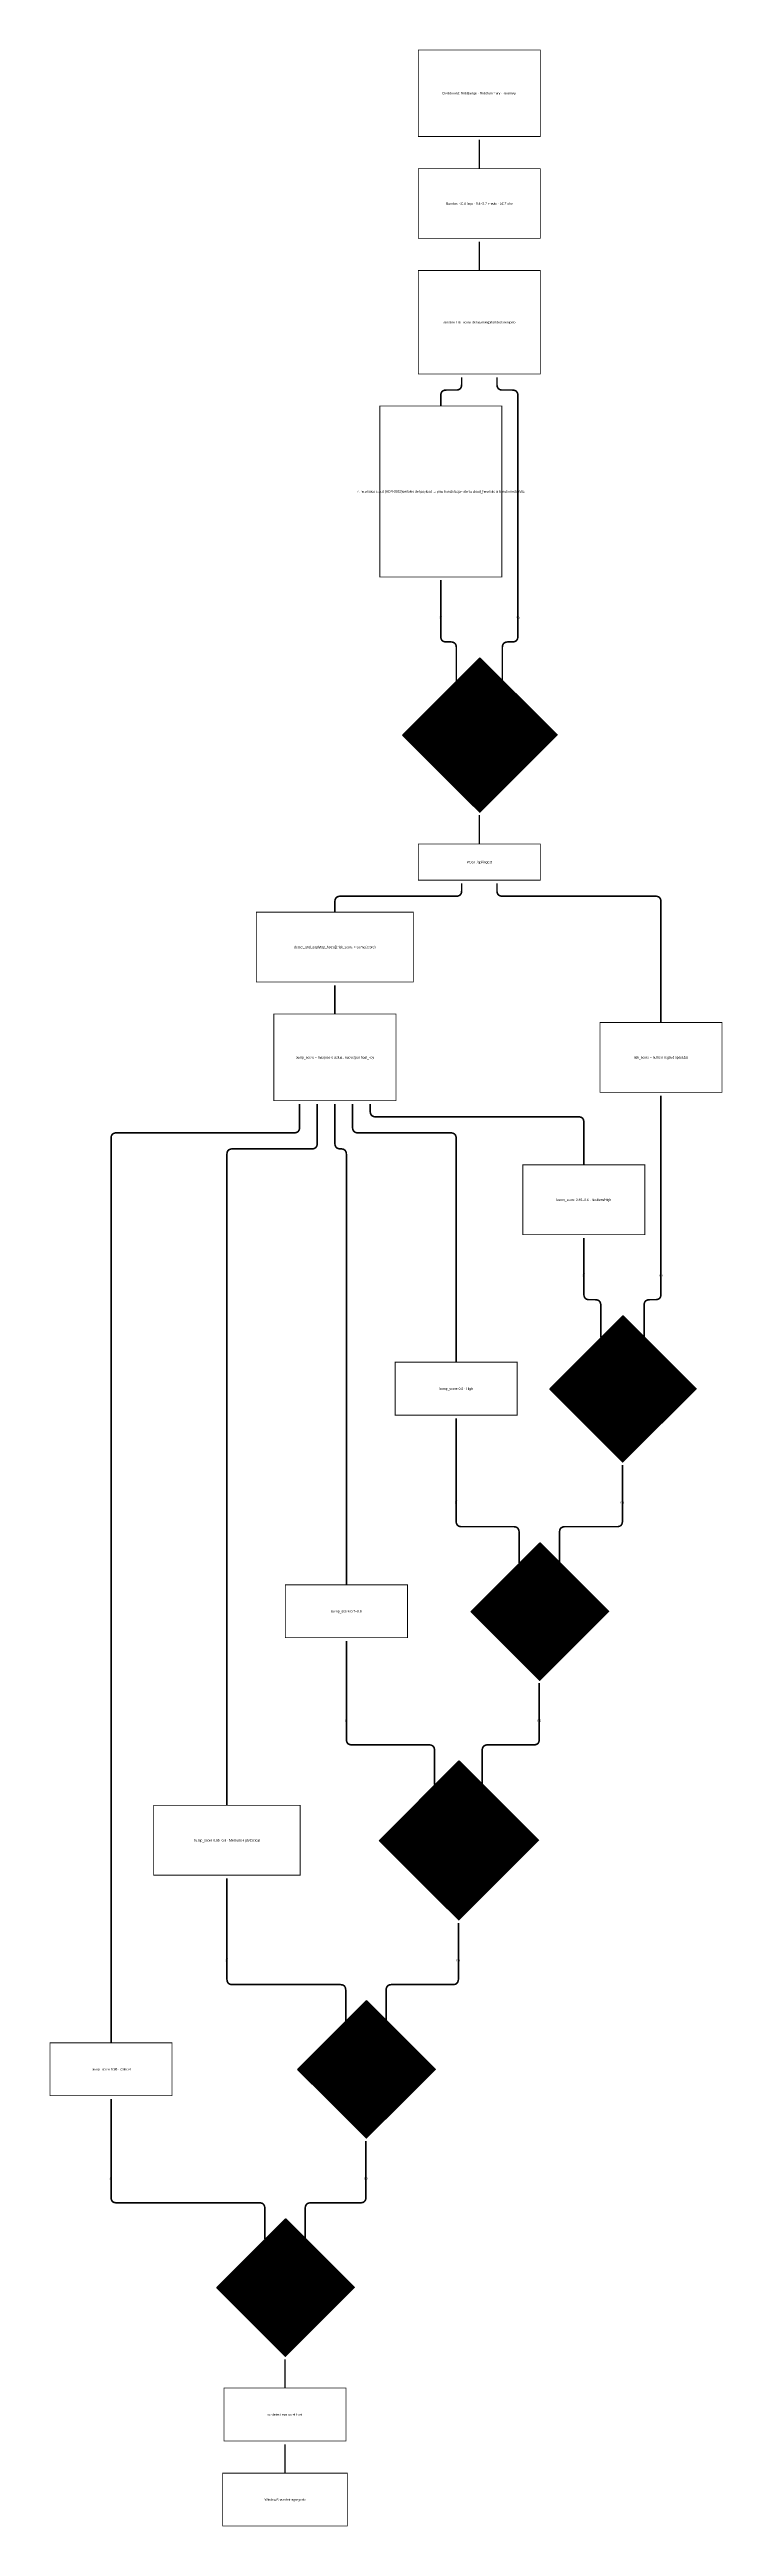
# Model space of a CAD drawing. Header units: metres. Extents: x 12 to 849, y 12 to 3099.
import ezdxf
from ezdxf.enums import TextEntityAlignment as Align

# ---------------------------------------------------------------- set-up
doc = ezdxf.new("R2010")
doc.units = ezdxf.units.M
doc.layers.add('GEOMETRY', color=7, linetype='Continuous')
doc.layers.add('TEXT', color=3, linetype='Continuous')

msp = doc.modelspace()

# ---------------------------------------------------------------- hatches: boundary and pattern name
at = {"layer": 'GEOMETRY', "true_color": 0xffffff}
h = msp.add_hatch(dxfattribs=at)
h.set_pattern_fill('SOLID')
h.paths.add_polyline_path([(547.1, 2340.9), (643.1, 2244.9), (547.1, 2148.9), (451.1, 2244.9), (547.1, 2340.9)])
h = msp.add_hatch(dxfattribs=at)
h.set_pattern_fill('SOLID')
h.paths.add_polyline_path([(725.2, 1520.9), (816.2, 1429.9), (725.2, 1338.9), (634.2, 1429.9), (725.2, 1520.9)])
h = msp.add_hatch(dxfattribs=at)
h.set_pattern_fill('SOLID')
h.paths.add_polyline_path([(621.7, 1237.9), (707.2, 1152.4), (621.7, 1066.9), (536.2, 1152.4), (621.7, 1237.9)])
h = msp.add_hatch(dxfattribs=at)
h.set_pattern_fill('SOLID')
h.paths.add_polyline_path([(521, 965.9), (619.9, 866.9), (521, 768), (422, 866.9), (521, 965.9)])
h = msp.add_hatch(dxfattribs=at)
h.set_pattern_fill('SOLID')
h.paths.add_polyline_path([(405.9, 667), (491.4, 581.5), (405.9, 496), (320.4, 581.5), (405.9, 667)])
h = msp.add_hatch(dxfattribs=at)
h.set_pattern_fill('SOLID')
h.paths.add_polyline_path([(305.1, 395), (390.6, 309.5), (305.1, 224), (219.6, 309.5), (305.1, 395)])

# ---------------------------------------------------------------- linework, layer by layer
at = {"layer": 'GEOMETRY', "true_color": 0x28253d}
for points, const_width in [([(470.6, 2990.9), (622.6, 2990.9), (622.6, 3098.9), (470.6, 3098.9), (470.6, 2990.9)], 1), ([(486.6, 3002.9), (486.6, 3002.9), (486.6, 3002.9), (486.6, 3002.9), (486.6, 3002.9)], 1), ([(470.6, 2863.9), (622.6, 2863.9), (622.6, 2950.9), (470.6, 2950.9), (470.6, 2863.9)], 1), ([(486.6, 2875.9), (486.6, 2875.9), (486.6, 2875.9), (486.6, 2875.9), (486.6, 2875.9)], 1), ([(470.6, 2694.9), (622.6, 2694.9), (622.6, 2823.9), (470.6, 2823.9), (470.6, 2694.9)], 1), ([(486.6, 2706.9), (486.6, 2706.9), (486.6, 2706.9), (486.6, 2706.9), (486.6, 2706.9)], 1), ([(422.6, 2441.9), (574.6, 2441.9), (574.6, 2654.9), (422.6, 2654.9), (422.6, 2441.9)], 1), ([(438.6, 2453.9), (438.6, 2453.9), (438.6, 2453.9), (438.6, 2453.9), (438.6, 2453.9)], 1), ([(547.1, 2340.9), (643.1, 2244.9), (547.1, 2148.9), (451.1, 2244.9)], 2), ([(486.6, 2223.9), (486.6, 2223.9), (486.6, 2223.9), (486.6, 2223.9), (486.6, 2223.9)], 1), ([(470.6, 2063.9), (622.6, 2063.9), (622.6, 2108.9), (470.6, 2108.9), (470.6, 2063.9)], 1), ([(486.6, 2075.9), (486.6, 2075.9), (486.6, 2075.9), (486.6, 2075.9), (486.6, 2075.9)], 1), ([(268.9, 1936.9), (464.5, 1936.9), (464.5, 2023.9), (268.9, 2023.9), (268.9, 1936.9)], 1), ([(284.9, 1948.9), (284.9, 1948.9), (284.9, 1948.9), (284.9, 1948.9), (284.9, 1948.9)], 1), ([(290.7, 1788.9), (442.7, 1788.9), (442.7, 1896.9), (290.7, 1896.9), (290.7, 1788.9)], 1), ([(696.7, 1799.4), (848.7, 1799.4), (848.7, 1886.4), (696.7, 1886.4), (696.7, 1799.4)], 1), ([(306.7, 1800.9), (306.7, 1800.9), (306.7, 1800.9), (306.7, 1800.9), (306.7, 1800.9)], 1), ([(712.7, 1811.4), (712.7, 1811.4), (712.7, 1811.4), (712.7, 1811.4), (712.7, 1811.4)], 1), ([(600.7, 1621.9), (752.7, 1621.9), (752.7, 1708.9), (600.7, 1708.9), (600.7, 1621.9)], 1), ([(616.7, 1633.9), (616.7, 1633.9), (616.7, 1633.9), (616.7, 1633.9), (616.7, 1633.9)], 1), ([(725.2, 1520.9), (816.2, 1429.9), (725.2, 1338.9), (634.2, 1429.9)], 2), ([(441.7, 1396.9), (593.7, 1396.9), (593.7, 1462.9), (441.7, 1462.9), (441.7, 1396.9)], 1), ([(457.7, 1408.9), (457.7, 1408.9), (457.7, 1408.9), (457.7, 1408.9), (457.7, 1408.9)], 1), ([(659.2, 1419.4), (659.2, 1419.4), (659.2, 1419.4), (659.2, 1419.4), (659.2, 1419.4)], 1), ([(621.7, 1237.9), (707.2, 1152.4), (621.7, 1066.9), (536.2, 1152.4)], 2), ([(305.1, 1119.4), (457.1, 1119.4), (457.1, 1185.4), (305.1, 1185.4), (305.1, 1119.4)], 1), ([(321.1, 1131.4), (321.1, 1131.4), (321.1, 1131.4), (321.1, 1131.4), (321.1, 1131.4)], 1), ([(561.2, 1141.9), (561.2, 1141.9), (561.2, 1141.9), (561.2, 1141.9), (561.2, 1141.9)], 1), ([(521, 965.9), (619.9, 866.9), (521, 768), (422, 866.9)], 2), ([(141, 823.4), (323.5, 823.4), (323.5, 910.4), (141, 910.4), (141, 823.4)], 1), ([(157, 835.4), (157, 835.4), (157, 835.4), (157, 835.4), (157, 835.4)], 1), ([(447, 856.4), (447, 856.4), (447, 856.4), (447, 856.4), (447, 856.4)], 1), ([(405.9, 667), (491.4, 581.5), (405.9, 496), (320.4, 581.5)], 2), ([(12, 548.5), (164, 548.5), (164, 614.5), (12, 614.5), (12, 548.5)], 1), ([(28, 560.5), (28, 560.5), (28, 560.5), (28, 560.5), (28, 560.5)], 1), ([(345.4, 571), (345.4, 571), (345.4, 571), (345.4, 571), (345.4, 571)], 1), ([(305.1, 395), (390.6, 309.5), (305.1, 224), (219.6, 309.5)], 2), ([(244.6, 299), (244.6, 299), (244.6, 299), (244.6, 299), (244.6, 299)], 1), ([(228.6, 118), (380.6, 118), (380.6, 184), (228.6, 184), (228.6, 118)], 1), ([(244.6, 130), (244.6, 130), (244.6, 130), (244.6, 130), (244.6, 130)], 1), ([(227, 12), (382.3, 12), (382.3, 78), (227, 78), (227, 12)], 1), ([(243, 24), (243, 24), (243, 24), (243, 24), (243, 24)], 1)]:
    msp.add_lwpolyline(points, dxfattribs=dict(at, const_width=const_width))
at = {"layer": 'GEOMETRY', "true_color": 0x000000, "const_width": 2}
for points in [[(546.6, 2950.9), (546.6, 2968.9), (546.6, 2986.9)], [(546.6, 2823.9), (546.6, 2841.9), (546.6, 2859.9)], [(498.6, 2654.9), (498.6, 2661.3), (498.6, 2667.8), (498.6, 2668.5), (498.6, 2669.1), (498.7, 2669.8), (498.8, 2670.3), (499, 2670.9), (499.2, 2671.4), (499.4, 2671.9), (499.7, 2672.3), (500, 2672.7), (500.3, 2673.1), (500.7, 2673.4), (501.1, 2673.7), (501.5, 2674), (502, 2674.2), (502.5, 2674.4), (503.1, 2674.6), (503.7, 2674.7), (504.3, 2674.8), (504.9, 2674.8), (505.6, 2674.9), (511.6, 2674.9), (517.5, 2674.9), (518.2, 2674.9), (518.8, 2674.9), (519.4, 2675), (520, 2675.1), (520.6, 2675.3), (521.1, 2675.5), (521.6, 2675.7), (522, 2676), (522.4, 2676.3), (522.8, 2676.6), (523.1, 2677), (523.4, 2677.4), (523.7, 2677.8), (523.9, 2678.3), (524.1, 2678.8), (524.3, 2679.4), (524.4, 2680), (524.5, 2680.6), (524.5, 2681.2), (524.6, 2681.9), (524.6, 2686.4), (524.6, 2690.9)], [(575.2, 2312.2), (575.2, 2326.5), (575.2, 2340.9), (575.2, 2347.3), (575.2, 2353.8), (575.2, 2354.5), (575.3, 2355.1), (575.4, 2355.8), (575.5, 2356.3), (575.7, 2356.9), (575.9, 2357.4), (576.1, 2357.9), (576.4, 2358.3), (576.7, 2358.7), (577, 2359.1), (577.4, 2359.4), (577.8, 2359.7), (578.2, 2360), (578.7, 2360.2), (579.2, 2360.4), (579.7, 2360.6), (580.3, 2360.7), (581, 2360.8), (581.6, 2360.8), (582.3, 2360.9), (584.9, 2360.9), (587.5, 2360.9), (588.2, 2360.9), (588.8, 2360.9), (589.4, 2361), (590, 2361.1), (590.6, 2361.3), (591.1, 2361.5), (591.6, 2361.7), (592, 2362), (592.4, 2362.3), (592.8, 2362.6), (593.1, 2363), (593.4, 2363.4), (593.7, 2363.8), (593.9, 2364.3), (594.1, 2364.8), (594.3, 2365.4), (594.4, 2366), (594.5, 2366.6), (594.5, 2367.2), (594.6, 2367.9), (594.6, 2458.1), (594.6, 2548.4), (594.6, 2608.1), (594.6, 2667.8), (594.5, 2668.5), (594.5, 2669.1), (594.4, 2669.8), (594.3, 2670.3), (594.1, 2670.9), (593.9, 2671.4), (593.7, 2671.9), (593.4, 2672.3), (593.1, 2672.7), (592.8, 2673.1), (592.4, 2673.4), (592, 2673.7), (591.6, 2674), (591.1, 2674.2), (590.6, 2674.4), (590, 2674.6), (589.4, 2674.7), (588.8, 2674.8), (588.2, 2674.8), (587.5, 2674.9), (581.6, 2674.9), (575.6, 2674.9), (574.9, 2674.9), (574.3, 2674.9), (573.7, 2675), (573.1, 2675.1), (572.5, 2675.3), (572, 2675.5), (571.5, 2675.7), (571.1, 2676), (570.7, 2676.3), (570.3, 2676.6), (570, 2677), (569.7, 2677.4), (569.4, 2677.8), (569.2, 2678.3), (569, 2678.8), (568.8, 2679.4), (568.7, 2680), (568.6, 2680.6), (568.6, 2681.2), (568.6, 2681.9), (568.6, 2686.4), (568.6, 2690.9)], [(517.9, 2312.2), (517.9, 2326.5), (517.9, 2340.9), (517.9, 2347.3), (517.9, 2353.8), (517.9, 2354.5), (517.8, 2355.1), (517.7, 2355.8), (517.6, 2356.3), (517.4, 2356.9), (517.3, 2357.4), (517, 2357.9), (516.8, 2358.3), (516.5, 2358.7), (516.1, 2359.1), (515.8, 2359.4), (515.3, 2359.7), (514.9, 2360), (514.4, 2360.2), (513.9, 2360.4), (513.4, 2360.6), (512.8, 2360.7), (512.2, 2360.8), (511.5, 2360.8), (510.8, 2360.9), (508.2, 2360.9), (505.6, 2360.9), (504.9, 2360.9), (504.3, 2360.9), (503.7, 2361), (503.1, 2361.1), (502.5, 2361.3), (502, 2361.5), (501.5, 2361.7), (501.1, 2362), (500.7, 2362.3), (500.3, 2362.6), (500, 2363), (499.7, 2363.4), (499.4, 2363.8), (499.2, 2364.3), (499, 2364.8), (498.8, 2365.4), (498.7, 2366), (498.6, 2366.6), (498.6, 2367.2), (498.6, 2367.9), (498.6, 2402.9), (498.6, 2437.9)], [(546.6, 2108.9), (546.6, 2126.9), (546.6, 2144.9)], [(366.7, 2023.9), (366.7, 2030.3), (366.7, 2036.8), (366.8, 2037.5), (366.8, 2038.1), (366.9, 2038.8), (367, 2039.3), (367.2, 2039.9), (367.4, 2040.4), (367.6, 2040.9), (367.9, 2041.3), (368.2, 2041.7), (368.5, 2042.1), (368.9, 2042.4), (369.3, 2042.7), (369.7, 2043), (370.2, 2043.2), (370.7, 2043.4), (371.3, 2043.6), (371.9, 2043.7), (372.5, 2043.8), (373.1, 2043.8), (373.8, 2043.9), (445.7, 2043.9), (517.5, 2043.9), (518.2, 2043.9), (518.8, 2043.9), (519.4, 2044), (520, 2044.1), (520.6, 2044.3), (521.1, 2044.5), (521.6, 2044.7), (522, 2045), (522.4, 2045.3), (522.8, 2045.6), (523.1, 2046), (523.4, 2046.4), (523.7, 2046.8), (523.9, 2047.3), (524.1, 2047.8), (524.3, 2048.4), (524.4, 2049), (524.5, 2049.6), (524.5, 2050.2), (524.6, 2050.9), (524.6, 2055.4), (524.6, 2059.9)], [(772.7, 1886.4), (772.7, 1933.4), (772.7, 1980.4), (772.7, 2008.6), (772.7, 2036.8), (772.7, 2037.5), (772.7, 2038.1), (772.6, 2038.8), (772.4, 2039.3), (772.3, 2039.9), (772.1, 2040.4), (771.9, 2040.9), (771.6, 2041.3), (771.3, 2041.7), (771, 2042.1), (770.6, 2042.4), (770.2, 2042.7), (769.7, 2043), (769.3, 2043.2), (768.7, 2043.4), (768.2, 2043.6), (767.6, 2043.7), (767, 2043.8), (766.3, 2043.8), (765.7, 2043.9), (670.6, 2043.9), (575.6, 2043.9), (574.9, 2043.9), (574.3, 2043.9), (573.7, 2044), (573.1, 2044.1), (572.5, 2044.3), (572, 2044.5), (571.5, 2044.7), (571.1, 2045), (570.7, 2045.3), (570.3, 2045.6), (570, 2046), (569.7, 2046.4), (569.4, 2046.8), (569.2, 2047.3), (569, 2047.8), (568.8, 2048.4), (568.7, 2049), (568.6, 2049.6), (568.6, 2050.2), (568.6, 2050.9), (568.6, 2055.4), (568.6, 2059.9)], [(366.7, 1896.9), (366.7, 1914.9), (366.7, 1932.9)], [(751.7, 1493.9), (751.7, 1507.4), (751.7, 1520.9), (751.7, 1527.3), (751.7, 1533.8), (751.7, 1534.5), (751.8, 1535.1), (751.9, 1535.8), (752, 1536.3), (752.2, 1536.9), (752.4, 1537.4), (752.6, 1537.9), (752.9, 1538.3), (753.2, 1538.7), (753.5, 1539.1), (753.9, 1539.4), (754.3, 1539.7), (754.7, 1540), (755.2, 1540.2), (755.7, 1540.4), (756.2, 1540.6), (756.8, 1540.7), (757.4, 1540.8), (758.1, 1540.8), (758.8, 1540.9), (762.2, 1540.9), (765.7, 1540.9), (766.3, 1540.9), (767, 1540.9), (767.6, 1541), (768.2, 1541.1), (768.7, 1541.3), (769.3, 1541.5), (769.7, 1541.7), (770.2, 1542), (770.6, 1542.3), (771, 1542.6), (771.3, 1543), (771.6, 1543.4), (771.9, 1543.8), (772.1, 1544.3), (772.3, 1544.8), (772.4, 1545.4), (772.6, 1546), (772.7, 1546.6), (772.7, 1547.2), (772.7, 1547.9), (772.7, 1606.6), (772.7, 1665.4), (772.7, 1730.4), (772.7, 1795.4)], [(88, 614.5), (88, 666), (88, 717.5), (88, 792.2), (88, 866.9), (88, 941.7), (88, 1016.4), (88, 1084.4), (88, 1152.4), (88, 1220.4), (88, 1288.4), (88, 1359.1), (88, 1429.9), (88, 1500.6), (88, 1571.4), (88, 1618.4), (88, 1665.4), (88, 1703.6), (88, 1741.8), (88, 1742.5), (88.1, 1743.1), (88.2, 1743.8), (88.3, 1744.3), (88.4, 1744.9), (88.6, 1745.4), (88.9, 1745.9), (89.1, 1746.3), (89.4, 1746.7), (89.8, 1747.1), (90.1, 1747.4), (90.5, 1747.7), (91, 1748), (91.5, 1748.2), (92, 1748.4), (92.5, 1748.6), (93.1, 1748.7), (93.7, 1748.8), (94.4, 1748.8), (95.1, 1748.9), (205.4, 1748.9), (315.7, 1748.9), (316.4, 1748.9), (317, 1748.9), (317.6, 1749), (318.2, 1749.1), (318.8, 1749.3), (319.3, 1749.5), (319.8, 1749.7), (320.2, 1750), (320.6, 1750.3), (321, 1750.6), (321.3, 1751), (321.6, 1751.4), (321.9, 1751.8), (322.1, 1752.3), (322.3, 1752.8), (322.5, 1753.4), (322.6, 1754), (322.7, 1754.6), (322.7, 1755.2), (322.7, 1755.9), (322.7, 1770.4), (322.7, 1784.9)], [(232.3, 910.4), (232.3, 963.4), (232.3, 1016.4), (232.3, 1084.4), (232.3, 1152.4), (232.3, 1220.4), (232.3, 1288.4), (232.3, 1359.1), (232.3, 1429.9), (232.3, 1500.6), (232.3, 1571.4), (232.3, 1618.4), (232.3, 1665.4), (232.3, 1693.6), (232.3, 1721.8), (232.3, 1722.5), (232.4, 1723.1), (232.5, 1723.8), (232.6, 1724.3), (232.7, 1724.9), (232.9, 1725.4), (233.2, 1725.9), (233.4, 1726.3), (233.7, 1726.7), (234.1, 1727.1), (234.4, 1727.4), (234.8, 1727.7), (235.3, 1728), (235.8, 1728.2), (236.3, 1728.4), (236.8, 1728.6), (237.4, 1728.7), (238, 1728.8), (238.7, 1728.8), (239.4, 1728.9), (288.5, 1728.9), (337.7, 1728.9), (338.4, 1728.9), (339, 1728.9), (339.6, 1729), (340.2, 1729.1), (340.8, 1729.3), (341.3, 1729.5), (341.8, 1729.7), (342.2, 1730), (342.6, 1730.3), (343, 1730.6), (343.3, 1731), (343.6, 1731.4), (343.9, 1731.8), (344.1, 1732.3), (344.3, 1732.8), (344.5, 1733.4), (344.6, 1734), (344.7, 1734.6), (344.7, 1735.2), (344.7, 1735.9), (344.7, 1760.4), (344.7, 1784.9)], [(381.1, 1185.4), (381.1, 1236.9), (381.1, 1288.4), (381.1, 1359.1), (381.1, 1429.9), (381.1, 1500.6), (381.1, 1571.4), (381.1, 1618.4), (381.1, 1665.4), (381.1, 1693.6), (381.1, 1721.8), (381, 1722.5), (381, 1723.1), (380.9, 1723.8), (380.8, 1724.3), (380.6, 1724.9), (380.4, 1725.4), (380.2, 1725.9), (379.9, 1726.3), (379.6, 1726.7), (379.3, 1727.1), (378.9, 1727.4), (378.5, 1727.7), (378.1, 1728), (377.6, 1728.2), (377.1, 1728.4), (376.5, 1728.6), (376, 1728.7), (375.3, 1728.8), (374.7, 1728.8), (374, 1728.9), (373.9, 1728.9), (373.8, 1728.9), (373.1, 1728.9), (372.5, 1728.9), (371.9, 1729), (371.3, 1729.1), (370.7, 1729.3), (370.2, 1729.5), (369.7, 1729.7), (369.3, 1730), (368.9, 1730.3), (368.5, 1730.6), (368.2, 1731), (367.9, 1731.4), (367.6, 1731.8), (367.4, 1732.3), (367.2, 1732.8), (367, 1733.4), (366.9, 1734), (366.8, 1734.6), (366.8, 1735.2), (366.7, 1735.9), (366.7, 1760.4), (366.7, 1784.9)], [(517.7, 1462.9), (517.7, 1517.1), (517.7, 1571.4), (517.7, 1618.4), (517.7, 1665.4), (517.7, 1703.6), (517.7, 1741.8), (517.7, 1742.5), (517.7, 1743.1), (517.6, 1743.8), (517.4, 1744.3), (517.3, 1744.9), (517.1, 1745.4), (516.9, 1745.9), (516.6, 1746.3), (516.3, 1746.7), (516, 1747.1), (515.6, 1747.4), (515.2, 1747.7), (514.7, 1748), (514.3, 1748.2), (513.8, 1748.4), (513.2, 1748.6), (512.6, 1748.7), (512, 1748.8), (511.3, 1748.8), (510.7, 1748.9), (453.2, 1748.9), (395.8, 1748.9), (395.1, 1748.9), (394.5, 1748.9), (393.9, 1749), (393.3, 1749.1), (392.7, 1749.3), (392.2, 1749.5), (391.7, 1749.7), (391.3, 1750), (390.9, 1750.3), (390.5, 1750.6), (390.2, 1751), (389.9, 1751.4), (389.6, 1751.8), (389.4, 1752.3), (389.2, 1752.8), (389, 1753.4), (388.9, 1754), (388.8, 1754.6), (388.8, 1755.2), (388.7, 1755.9), (388.7, 1770.4), (388.7, 1784.9)], [(676.7, 1708.9), (676.7, 1735.3), (676.7, 1761.8), (676.7, 1762.5), (676.7, 1763.1), (676.6, 1763.8), (676.4, 1764.3), (676.3, 1764.9), (676.1, 1765.4), (675.9, 1765.9), (675.6, 1766.3), (675.3, 1766.7), (675, 1767.1), (674.6, 1767.4), (674.2, 1767.7), (673.7, 1768), (673.3, 1768.2), (672.7, 1768.4), (672.2, 1768.6), (671.6, 1768.7), (671, 1768.8), (670.3, 1768.8), (669.7, 1768.9), (543.7, 1768.9), (417.8, 1768.9), (417.1, 1768.9), (416.5, 1768.9), (415.9, 1769), (415.3, 1769.1), (414.7, 1769.3), (414.2, 1769.5), (413.7, 1769.7), (413.3, 1770), (412.9, 1770.3), (412.5, 1770.6), (412.2, 1771), (411.9, 1771.4), (411.6, 1771.8), (411.4, 1772.3), (411.2, 1772.8), (411, 1773.4), (410.9, 1774), (410.8, 1774.6), (410.8, 1775.2), (410.7, 1775.9), (410.7, 1780.4), (410.7, 1784.9)], [(697.7, 1493.9), (697.7, 1507.4), (697.7, 1520.9), (697.7, 1527.3), (697.7, 1533.8), (697.7, 1534.5), (697.7, 1535.1), (697.6, 1535.8), (697.4, 1536.3), (697.3, 1536.9), (697.1, 1537.4), (696.9, 1537.9), (696.6, 1538.3), (696.3, 1538.7), (696, 1539.1), (695.6, 1539.4), (695.2, 1539.7), (694.7, 1540), (694.3, 1540.2), (693.7, 1540.4), (693.2, 1540.6), (692.6, 1540.7), (692, 1540.8), (691.3, 1540.8), (690.7, 1540.9), (687.2, 1540.9), (683.8, 1540.9), (683.1, 1540.9), (682.4, 1540.9), (681.8, 1541), (681.2, 1541.1), (680.7, 1541.3), (680.2, 1541.5), (679.7, 1541.7), (679.3, 1542), (678.9, 1542.3), (678.5, 1542.6), (678.2, 1543), (677.9, 1543.4), (677.6, 1543.8), (677.4, 1544.3), (677.2, 1544.8), (677, 1545.4), (676.9, 1546), (676.8, 1546.6), (676.7, 1547.2), (676.7, 1547.9), (676.7, 1582.9), (676.7, 1617.9)], [(596.1, 1212.7), (596.1, 1225.3), (596.1, 1237.9), (596.1, 1244.3), (596.1, 1250.8), (596, 1251.5), (596, 1252.1), (595.9, 1252.8), (595.8, 1253.3), (595.6, 1253.9), (595.4, 1254.4), (595.2, 1254.9), (594.9, 1255.3), (594.6, 1255.7), (594.3, 1256.1), (593.9, 1256.4), (593.5, 1256.7), (593.1, 1257), (592.6, 1257.2), (592.1, 1257.4), (591.5, 1257.6), (590.9, 1257.7), (590.3, 1257.8), (589.7, 1257.9), (589, 1257.9), (556.9, 1257.9), (524.8, 1257.9), (524.1, 1257.9), (523.5, 1257.9), (522.8, 1258), (522.3, 1258.2), (521.7, 1258.3), (521.2, 1258.5), (520.7, 1258.7), (520.3, 1259), (519.9, 1259.3), (519.5, 1259.6), (519.2, 1260), (518.9, 1260.4), (518.6, 1260.9), (518.4, 1261.3), (518.2, 1261.9), (518, 1262.4), (517.9, 1263), (517.8, 1263.6), (517.7, 1264.3), (517.7, 1264.9), (517.7, 1328.9), (517.7, 1392.9)], [(646.4, 1212.7), (646.4, 1225.3), (646.4, 1237.9), (646.4, 1244.3), (646.4, 1250.8), (646.4, 1251.5), (646.5, 1252.1), (646.6, 1252.8), (646.7, 1253.3), (646.8, 1253.9), (647, 1254.4), (647.3, 1254.9), (647.5, 1255.3), (647.8, 1255.7), (648.2, 1256.1), (648.5, 1256.4), (648.9, 1256.7), (649.4, 1257), (649.9, 1257.2), (650.4, 1257.4), (650.9, 1257.6), (651.5, 1257.7), (652.1, 1257.8), (652.8, 1257.9), (653.5, 1257.9), (685.6, 1257.9), (717.7, 1257.9), (718.3, 1257.9), (719, 1257.9), (719.6, 1258), (720.2, 1258.2), (720.7, 1258.3), (721.3, 1258.5), (721.7, 1258.7), (722.2, 1259), (722.6, 1259.3), (723, 1259.6), (723.3, 1260), (723.6, 1260.4), (723.9, 1260.9), (724.1, 1261.3), (724.3, 1261.9), (724.4, 1262.4), (724.6, 1263), (724.7, 1263.6), (724.7, 1264.3), (724.7, 1264.9), (724.7, 1299.9), (724.7, 1334.9)], [(490.8, 936.2), (490.8, 951.1), (490.8, 965.9), (490.8, 972.3), (490.8, 978.8), (490.8, 979.5), (490.8, 980.1), (490.7, 980.8), (490.5, 981.3), (490.4, 981.9), (490.2, 982.4), (490, 982.9), (489.7, 983.3), (489.4, 983.7), (489.1, 984.1), (488.7, 984.4), (488.3, 984.7), (487.8, 985), (487.4, 985.2), (486.9, 985.4), (486.3, 985.6), (485.7, 985.7), (485.1, 985.8), (484.4, 985.9), (483.8, 985.9), (435.9, 985.9), (388.1, 985.9), (387.4, 985.9), (386.8, 985.9), (386.2, 986), (385.6, 986.2), (385, 986.3), (384.5, 986.5), (384.1, 986.7), (383.6, 987), (383.2, 987.3), (382.8, 987.6), (382.5, 988), (382.2, 988.4), (381.9, 988.9), (381.7, 989.3), (381.5, 989.9), (381.3, 990.4), (381.2, 991), (381.1, 991.6), (381.1, 992.3), (381.1, 992.9), (381.1, 1054.2), (381.1, 1115.4)], [(550.1, 936.2), (550.1, 951.1), (550.1, 965.9), (550.1, 972.3), (550.1, 978.8), (550.1, 979.5), (550.2, 980.1), (550.3, 980.8), (550.4, 981.3), (550.6, 981.9), (550.8, 982.4), (551, 982.9), (551.3, 983.3), (551.6, 983.7), (551.9, 984.1), (552.3, 984.4), (552.7, 984.7), (553.1, 985), (553.6, 985.2), (554.1, 985.4), (554.6, 985.6), (555.2, 985.7), (555.8, 985.8), (556.5, 985.9), (557.2, 985.9), (585.7, 985.9), (614.2, 985.9), (614.8, 985.9), (615.5, 985.9), (616.1, 986), (616.7, 986.2), (617.2, 986.3), (617.8, 986.5), (618.2, 986.7), (618.7, 987), (619.1, 987.3), (619.5, 987.6), (619.8, 988), (620.1, 988.4), (620.4, 988.9), (620.6, 989.3), (620.8, 989.9), (620.9, 990.4), (621.1, 991), (621.2, 991.6), (621.2, 992.3), (621.2, 992.9), (621.2, 1027.9), (621.2, 1062.9)], [(380.2, 641.8), (380.2, 654.4), (380.2, 667), (380.2, 673.5), (380.2, 679.9), (380.2, 680.6), (380.1, 681.3), (380.1, 681.9), (379.9, 682.5), (379.8, 683), (379.6, 683.5), (379.3, 684), (379.1, 684.5), (378.8, 684.9), (378.4, 685.2), (378.1, 685.6), (377.7, 685.9), (377.2, 686.1), (376.8, 686.4), (376.2, 686.6), (375.7, 686.7), (375.1, 686.8), (374.5, 686.9), (373.8, 687), (373.1, 687), (306.3, 687), (239.4, 687), (238.7, 687), (238, 687.1), (237.4, 687.2), (236.8, 687.3), (236.3, 687.4), (235.8, 687.6), (235.3, 687.9), (234.8, 688.1), (234.4, 688.4), (234.1, 688.8), (233.7, 689.1), (233.4, 689.5), (233.2, 690), (232.9, 690.5), (232.7, 691), (232.6, 691.5), (232.5, 692.1), (232.4, 692.7), (232.3, 693.4), (232.3, 694.1), (232.3, 756.8), (232.3, 819.4)], [(430.5, 641.8), (430.5, 654.4), (430.5, 667), (430.5, 673.5), (430.5, 679.9), (430.6, 680.6), (430.6, 681.3), (430.7, 681.9), (430.8, 682.5), (431, 683), (431.2, 683.5), (431.4, 684), (431.7, 684.5), (432, 684.9), (432.3, 685.2), (432.7, 685.6), (433.1, 685.9), (433.5, 686.1), (434, 686.4), (434.5, 686.6), (435.1, 686.7), (435.7, 686.8), (436.3, 686.9), (436.9, 687), (437.6, 687), (475.5, 687), (513.4, 687), (514.1, 687), (514.7, 687.1), (515.4, 687.2), (515.9, 687.3), (516.5, 687.4), (517, 687.6), (517.5, 687.9), (517.9, 688.1), (518.3, 688.4), (518.7, 688.8), (519, 689.1), (519.3, 689.5), (519.6, 690), (519.8, 690.5), (520, 691), (520.2, 691.5), (520.3, 692.1), (520.4, 692.7), (520.5, 693.4), (520.5, 694.1), (520.5, 729), (520.5, 764)], [(279.5, 369.8), (279.5, 382.4), (279.5, 395), (279.5, 401.5), (279.5, 407.9), (279.4, 408.6), (279.4, 409.3), (279.3, 409.9), (279.2, 410.5), (279, 411), (278.8, 411.5), (278.6, 412), (278.3, 412.5), (278, 412.9), (277.7, 413.2), (277.3, 413.6), (276.9, 413.9), (276.5, 414.1), (276, 414.4), (275.5, 414.6), (274.9, 414.7), (274.4, 414.8), (273.7, 414.9), (273.1, 415), (272.4, 415), (183.7, 415), (95.1, 415), (94.4, 415), (93.7, 415.1), (93.1, 415.2), (92.5, 415.3), (92, 415.4), (91.5, 415.6), (91, 415.9), (90.5, 416.1), (90.1, 416.4), (89.8, 416.8), (89.4, 417.1), (89.1, 417.5), (88.9, 418), (88.6, 418.5), (88.4, 419), (88.3, 419.5), (88.2, 420.1), (88.1, 420.7), (88, 421.4), (88, 422.1), (88, 483.3), (88, 544.5)], [(329.8, 369.8), (329.8, 382.4), (329.8, 395), (329.8, 401.5), (329.8, 407.9), (329.8, 408.6), (329.9, 409.3), (330, 409.9), (330.1, 410.5), (330.2, 411), (330.4, 411.5), (330.7, 412), (330.9, 412.5), (331.2, 412.9), (331.6, 413.2), (331.9, 413.6), (332.3, 413.9), (332.8, 414.1), (333.3, 414.4), (333.8, 414.6), (334.3, 414.7), (334.9, 414.8), (335.5, 414.9), (336.2, 415), (336.9, 415), (367.6, 415), (398.3, 415), (399, 415), (399.7, 415.1), (400.3, 415.2), (400.9, 415.3), (401.4, 415.4), (401.9, 415.6), (402.4, 415.9), (402.8, 416.1), (403.2, 416.4), (403.6, 416.8), (403.9, 417.1), (404.3, 417.5), (404.5, 418), (404.7, 418.5), (404.9, 419), (405.1, 419.5), (405.2, 420.1), (405.3, 420.7), (405.4, 421.4), (405.4, 422.1), (405.4, 457), (405.4, 492)], [(304.6, 184), (304.6, 202), (304.6, 220)], [(304.6, 78), (304.6, 96), (304.6, 114)]]:
    msp.add_lwpolyline(points, dxfattribs=at)

# ---------------------------------------------------------------- texts
at = {"layer": 'TEXT', "true_color": 0x000000}
for s, p in [('Dashboard: RiskBadge · RiskSummary · heatmap', (546.6, 3044.9)), ('Bandas: <0.4 bajo · 0.4–0.7 medio · ≥0.7 alto', (546.6, 2907.4)), ('persiste risk_score del agente(prioridad siempre)', (546.6, 2759.4)), ('⚠️ heurística cloud (ADR-0005)señales del payload → piso banda baja+ alerta cloud_heuristic si banda media/alta', (498.6, 2548.4)), ('sí', (498.4, 2391.4)), ('no', (594.5, 2391.4)), ('¿risk_score nully alerts vacías?', (546.6, 2244.9)), ('POST /api/ingest', (546.6, 2086.4)), ('detect_and_applytop_hosts[].risk_score = Some(score)', (366.7, 1980.4)), ('bump_score = max(score actual, nuevo)por host_key', (366.7, 1842.9)), ('risk_score = null(sin regla disparada)', (772.7, 1842.9)), ('bump_score 0.45–0.6 · Medium/High', (676.7, 1665.4)), ('sí', (676.5, 1571.4)), ('no', (772.6, 1571.4)), ('bump_score 0.8 · High', (517.7, 1429.9)), ('¿volume_anomaly?', (724.7, 1429.9)), ('sí', (517.5, 1288.4)), ('no', (724.6, 1288.4)), ('bump_score 0.7–0.9', (381.1, 1152.4)), ('¿dns_tunneling?', (621.2, 1152.4)), ('sí', (380.9, 1016.4)), ('no', (621.1, 1016.4)), ('bump_score 0.65–0.9 · Medium/High/Critical', (232.3, 866.9)), ('¿inbound_port_scan?', (520.5, 866.9)), ('sí', (232.1, 717.5)), ('no', (520.4, 717.5)), ('bump_score 0.98 · Critical', (88, 581.5)), ('¿port_scan?', (405.4, 581.5)), ('sí', (87.8, 445.5)), ('no', (405.3, 445.5)), ('¿blacklist_hit?', (304.6, 309.5)), ('sc-detect evalúa el host', (304.6, 151)), ('WindowSnapshot agregado', (304.6, 45))]:
    msp.add_text(s, height=3, dxfattribs=at).set_placement(p, align=Align.MIDDLE_CENTER)

doc.saveas('drawing.dxf')
